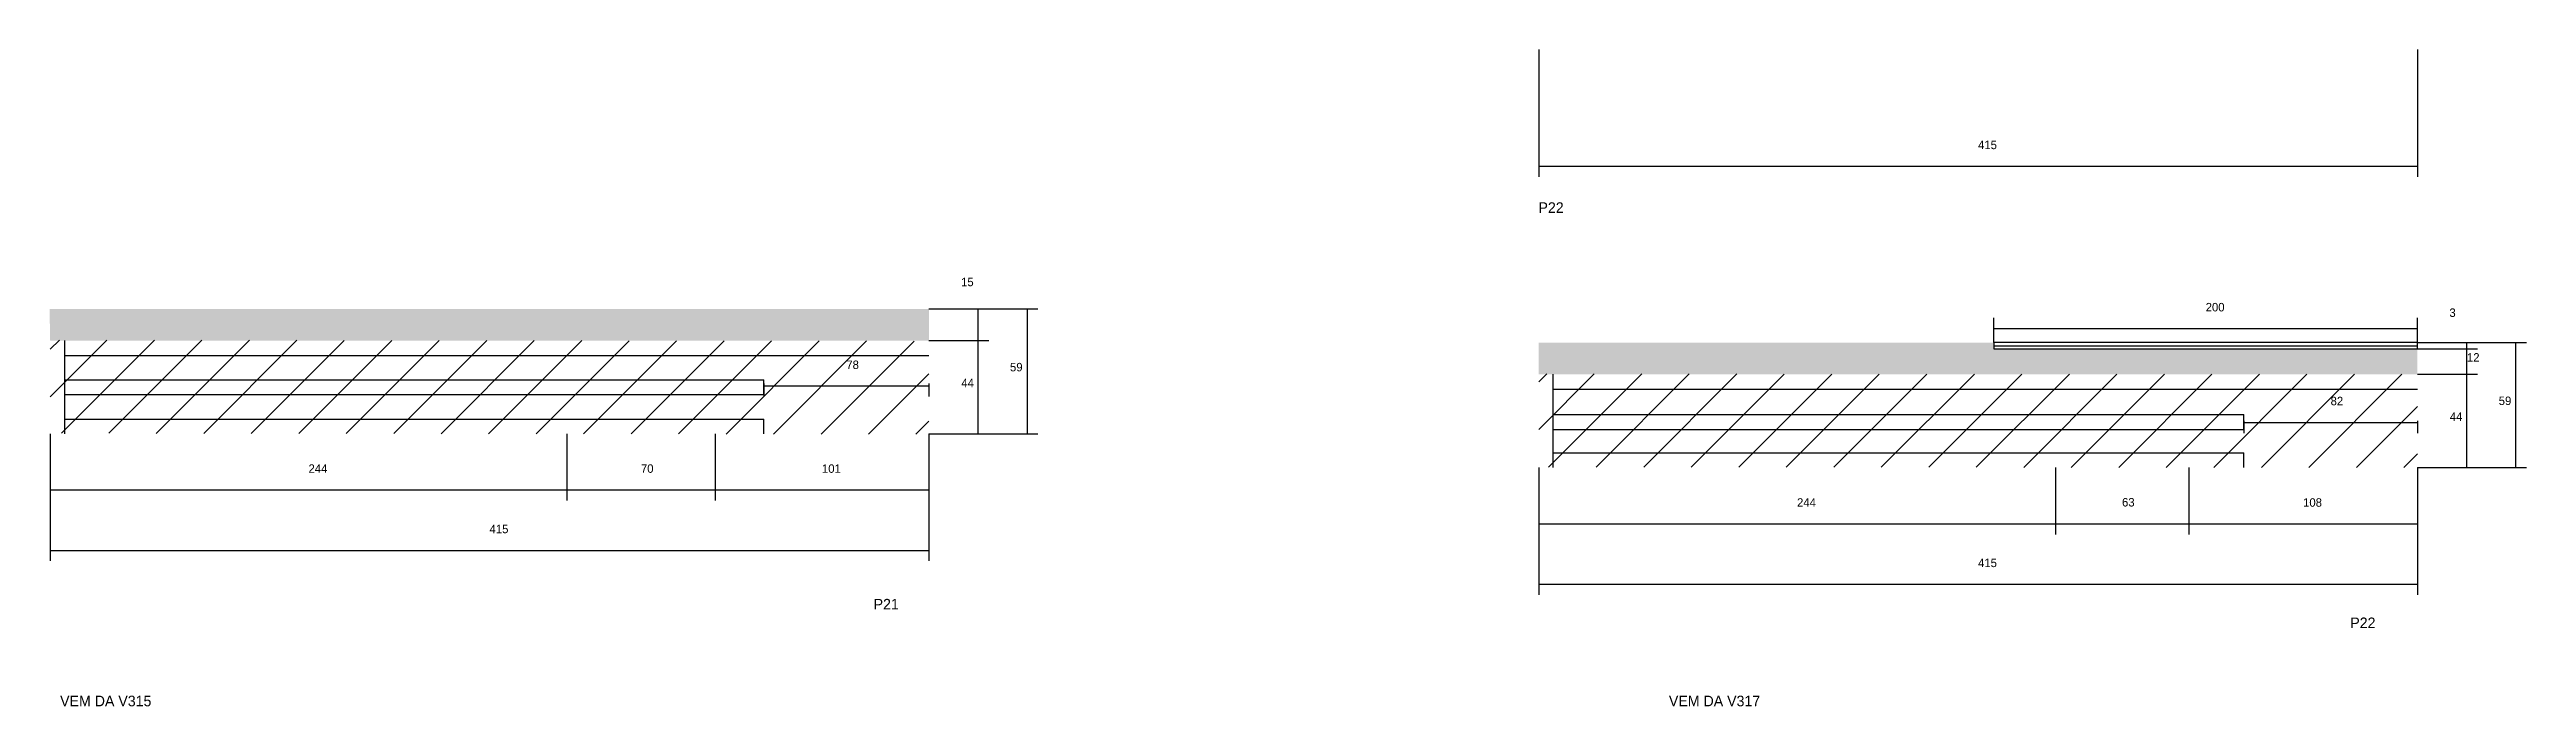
# Model space of a CAD drawing. Header units: metres. Extents: x -65046 to 21926, y -45195 to 1016.
# Drawn here: x 20603 to 21773, y -6775 to -6465 of the extents above; entities that cross this region are included whole.
import ezdxf

# ---------------------------------------------------------------- set-up
doc = ezdxf.new("R2010")
doc.units = ezdxf.units.M
for name, color, linetype in [('COTA', 241, 'Continuous'), ('NOMENCLATURA', 7, 'Continuous'), ('Painéis', 200, 'Continuous'), ('REAPROVEITAMENTO', 251, 'Continuous'), ('SARR_2.2x7', 40, 'Continuous'), ('SARR_EDITAR', 141, 'Continuous'), ('Texto Seção', 7, 'Continuous')]:
    doc.layers.add(name, color=color, linetype=linetype)

msp = doc.modelspace()

# ---------------------------------------------------------------- texts
at = {"layer": 'COTA'}
for s, p in [('415', (21514.2, -6512)), ('15', (21033.9, -6576.7)), ('200', (21621.7, -6588.6)), ('3', (21736.8, -6591.2)), ('12', (21745.1, -6612.3)), ('78', (20979.7, -6615.8)), ('44', (21034, -6624.4)), ('59', (21057, -6616.9)), ('82', (21680.7, -6632.9)), ('59', (21760.1, -6632.8)), ('44', (21737, -6640.3)), ('244', (20725.7, -6664.8)), ('70', (20882.7, -6664.8)), ('101', (20968.2, -6664.8)), ('244', (21428.7, -6680.8)), ('63', (21582.2, -6680.7)), ('108', (21667.7, -6680.8)), ('415', (20811.2, -6693.3)), ('415', (21514.2, -6709.3))]:
    msp.add_text(s, height=4, dxfattribs=at).set_placement(p)
at = {"layer": 'NOMENCLATURA'}
for s, p in [('P22', (21306.6, -6542.1)), ('P21', (20992.6, -6729.3)), ('P22', (21690, -6738.1))]:
    msp.add_text(s, height=5, dxfattribs=at).set_placement(p)
at = {"layer": 'Texto Seção'}
for s, p in [('VEM DA V315', (20608.4, -6775)), ('VEM DA V317', (21368.2, -6775))]:
    msp.add_text(s, height=5, dxfattribs=at).set_placement(p)

# ---------------------------------------------------------------- hatches: boundary and pattern name
at = {"layer": 'COTA'}
h = msp.add_hatch(dxfattribs=at)
h.set_pattern_fill('AR-CONC', scale=0.03)
h.paths.add_polyline_path([(21018.7, -6602.4), (21018.7, -6587.4), (21018.7, -6587.4), (20603.4, -6587.4), (20603.4, -6587.4), (20603.7, -6602.4), (20603.7, -6602.4), (21018.7, -6602.4)])
h = msp.add_hatch(dxfattribs=at)
h.set_pattern_fill('AR-CONC', scale=0.03)
h.paths.add_polyline_path([(21521.7, -6606.3), (21721.7, -6606.3), (21721.7, -6606.3), (21721.7, -6618.3), (21721.7, -6618.3), (21306.7, -6618.3), (21306.7, -6618.3), (21306.7, -6603.3), (21306.7, -6603.3), (21521.7, -6603.3), (21521.7, -6603.3), (21521.7, -6606.3)])
at = {"layer": 'REAPROVEITAMENTO'}
h = msp.add_hatch(dxfattribs=at)
h.set_pattern_fill('ANSI31', scale=5)
h.paths.add_polyline_path([(20603.7, -6646.1), (20603.7, -6602.1), (20603.7, -6602.1), (21018.7, -6602.6), (21018.7, -6602.6), (21018.7, -6646.6), (21018.7, -6646.6), (20603.7, -6646.1)])
h = msp.add_hatch(dxfattribs=at)
h.set_pattern_fill('ANSI31', scale=5)
h.paths.add_polyline_path([(21306.7, -6662.1), (21306.7, -6618.1), (21306.7, -6618.1), (21721.7, -6618.3), (21721.7, -6618.3), (21721.7, -6662.3), (21721.7, -6662.3), (21306.7, -6662.1)])

# ---------------------------------------------------------------- linework, layer by layer
at = {"layer": 'COTA'}
for p, q in [((21306.7, -6465), (21306.7, -6525.1)), ((21721.7, -6465), (21721.7, -6525.1)), ((21306.7, -6520.1), (21721.7, -6520.1)), ((21018.7, -6587.4), (21047, -6587.4)), ((21018.7, -6587.4), (21070.2, -6587.4)), ((21042, -6602.4), (21042, -6587.4)), ((21065.2, -6646.4), (21065.2, -6587.4)), ((21521.7, -6603.3), (21521.7, -6591.7)), ((21521.7, -6596.7), (21721.7, -6596.7)), ((21721.7, -6603.3), (21721.7, -6591.7)), ((21018.7, -6602.4), (21047, -6602.4)), ((21018.7, -6602.4), (21047, -6602.4)), ((21042, -6646.4), (21042, -6602.4)), ((21721.7, -6603.3), (21750.1, -6603.3)), ((21721.7, -6603.3), (21773.2, -6603.3)), ((21721.7, -6606.3), (21750.1, -6606.3)), ((21721.7, -6606.3), (21750.1, -6606.3)), ((21745.1, -6606.3), (21745.1, -6603.3)), ((21745.1, -6618.3), (21745.1, -6606.3)), ((21768.2, -6662.3), (21768.2, -6603.3)), ((21721.7, -6618.3), (21750.1, -6618.3)), ((21721.7, -6618.3), (21750.1, -6618.3)), ((21745.1, -6662.3), (21745.1, -6618.3)), ((20940.7, -6622.6), (20940.7, -6628.8)), ((20940.7, -6623.8), (21018.7, -6623.8)), ((21018.7, -6622.6), (21018.7, -6628.8)), ((21639.7, -6640.3), (21639.7, -6646)), ((21639.7, -6641), (21721.7, -6641)), ((21721.7, -6640.3), (21721.7, -6646)), ((20603.7, -6646.4), (20603.7, -6677.9)), ((20603.7, -6646.4), (20603.7, -6706.4)), ((20847.7, -6646.4), (20847.7, -6677.9)), ((20847.7, -6646.4), (20847.7, -6677.9)), ((20917.7, -6646.4), (20917.7, -6677.9)), ((20917.7, -6646.4), (20917.7, -6677.9)), ((21018.7, -6646.4), (21018.7, -6677.9)), ((21018.7, -6646.4), (21018.7, -6706.4)), ((21018.7, -6646.4), (21047, -6646.4)), ((21018.7, -6646.4), (21070.2, -6646.4)), ((21306.7, -6662.3), (21306.7, -6693.9)), ((21306.7, -6662.3), (21306.7, -6722.4)), ((21550.7, -6662.3), (21550.7, -6693.9)), ((21550.7, -6662.3), (21550.7, -6693.9)), ((21613.7, -6662.3), (21613.7, -6693.9)), ((21613.7, -6662.3), (21613.7, -6693.9)), ((21721.7, -6662.3), (21721.7, -6693.9)), ((21721.7, -6662.3), (21721.7, -6722.4)), ((21721.7, -6662.3), (21750.1, -6662.3)), ((21721.7, -6662.3), (21773.2, -6662.3)), ((20603.7, -6672.9), (20847.7, -6672.9)), ((20847.7, -6672.9), (20917.7, -6672.9)), ((20917.7, -6672.9), (21018.7, -6672.9)), ((21306.7, -6688.9), (21550.7, -6688.9)), ((21550.7, -6688.9), (21613.7, -6688.9)), ((21613.7, -6688.9), (21721.7, -6688.9)), ((20603.7, -6701.4), (21018.7, -6701.4)), ((21306.7, -6717.4), (21721.7, -6717.4))]:
    msp.add_line(p, q, dxfattribs=at)
at = {"layer": 'Painéis'}
msp.add_lwpolyline([(21721.7, -6603.3), (21521.7, -6603.3), (21521.7, -6606.3), (21721.7, -6606.3)], close=True, dxfattribs=at)
at = {"layer": 'SARR_2.2x7'}
for p, q in [((20610.6, -6646.4), (20610.6, -6602.4)), ((20610.6, -6609.4), (20847.7, -6609.4)), ((20610.6, -6620.9), (20847.7, -6620.9)), ((20847.7, -6609.4), (20917.7, -6609.4)), ((20847.7, -6620.9), (20917.7, -6620.9)), ((20917.7, -6609.4), (21018.7, -6609.4)), ((20917.7, -6620.9), (20940.7, -6620.9)), ((20940.7, -6627.9), (20940.7, -6620.9)), ((21313.6, -6662.3), (21313.6, -6618.3)), ((20610.6, -6627.9), (20847.7, -6627.9)), ((20847.7, -6627.9), (20917.7, -6627.9)), ((20917.7, -6627.9), (20940.7, -6627.9)), ((21313.6, -6625.3), (21550.7, -6625.3)), ((21550.7, -6625.3), (21613.7, -6625.3)), ((21613.7, -6625.3), (21721.7, -6625.3)), ((20610.6, -6639.4), (20847.7, -6639.4)), ((20847.7, -6639.4), (20917.7, -6639.4)), ((20917.7, -6639.4), (20940.7, -6639.4)), ((20940.7, -6646.4), (20940.7, -6639.4)), ((21313.6, -6637.3), (21550.7, -6637.3)), ((21313.6, -6644.3), (21550.7, -6644.3)), ((21550.7, -6637.3), (21613.7, -6637.3)), ((21550.7, -6644.3), (21613.7, -6644.3)), ((21613.7, -6637.3), (21639.7, -6637.3)), ((21613.7, -6644.3), (21639.7, -6644.3)), ((21639.7, -6644.3), (21639.7, -6637.3)), ((21313.6, -6655.3), (21550.7, -6655.3)), ((21550.7, -6655.3), (21613.7, -6655.3)), ((21613.7, -6655.3), (21639.7, -6655.3)), ((21639.7, -6662.3), (21639.7, -6655.3))]:
    msp.add_line(p, q, dxfattribs=at)
at = {"layer": 'SARR_EDITAR'}
msp.add_line((21521.7, -6604.8), (21721.7, -6604.8), dxfattribs=at)

msp.set_redraw_order([(e.dxf.handle, doc.entitydb.next_handle()) for e in msp.query("TEXT MTEXT ATTDEF DIMENSION ARC_DIMENSION")])  # texts and dimensions are drawn at this point

doc.saveas('drawing.dxf')
